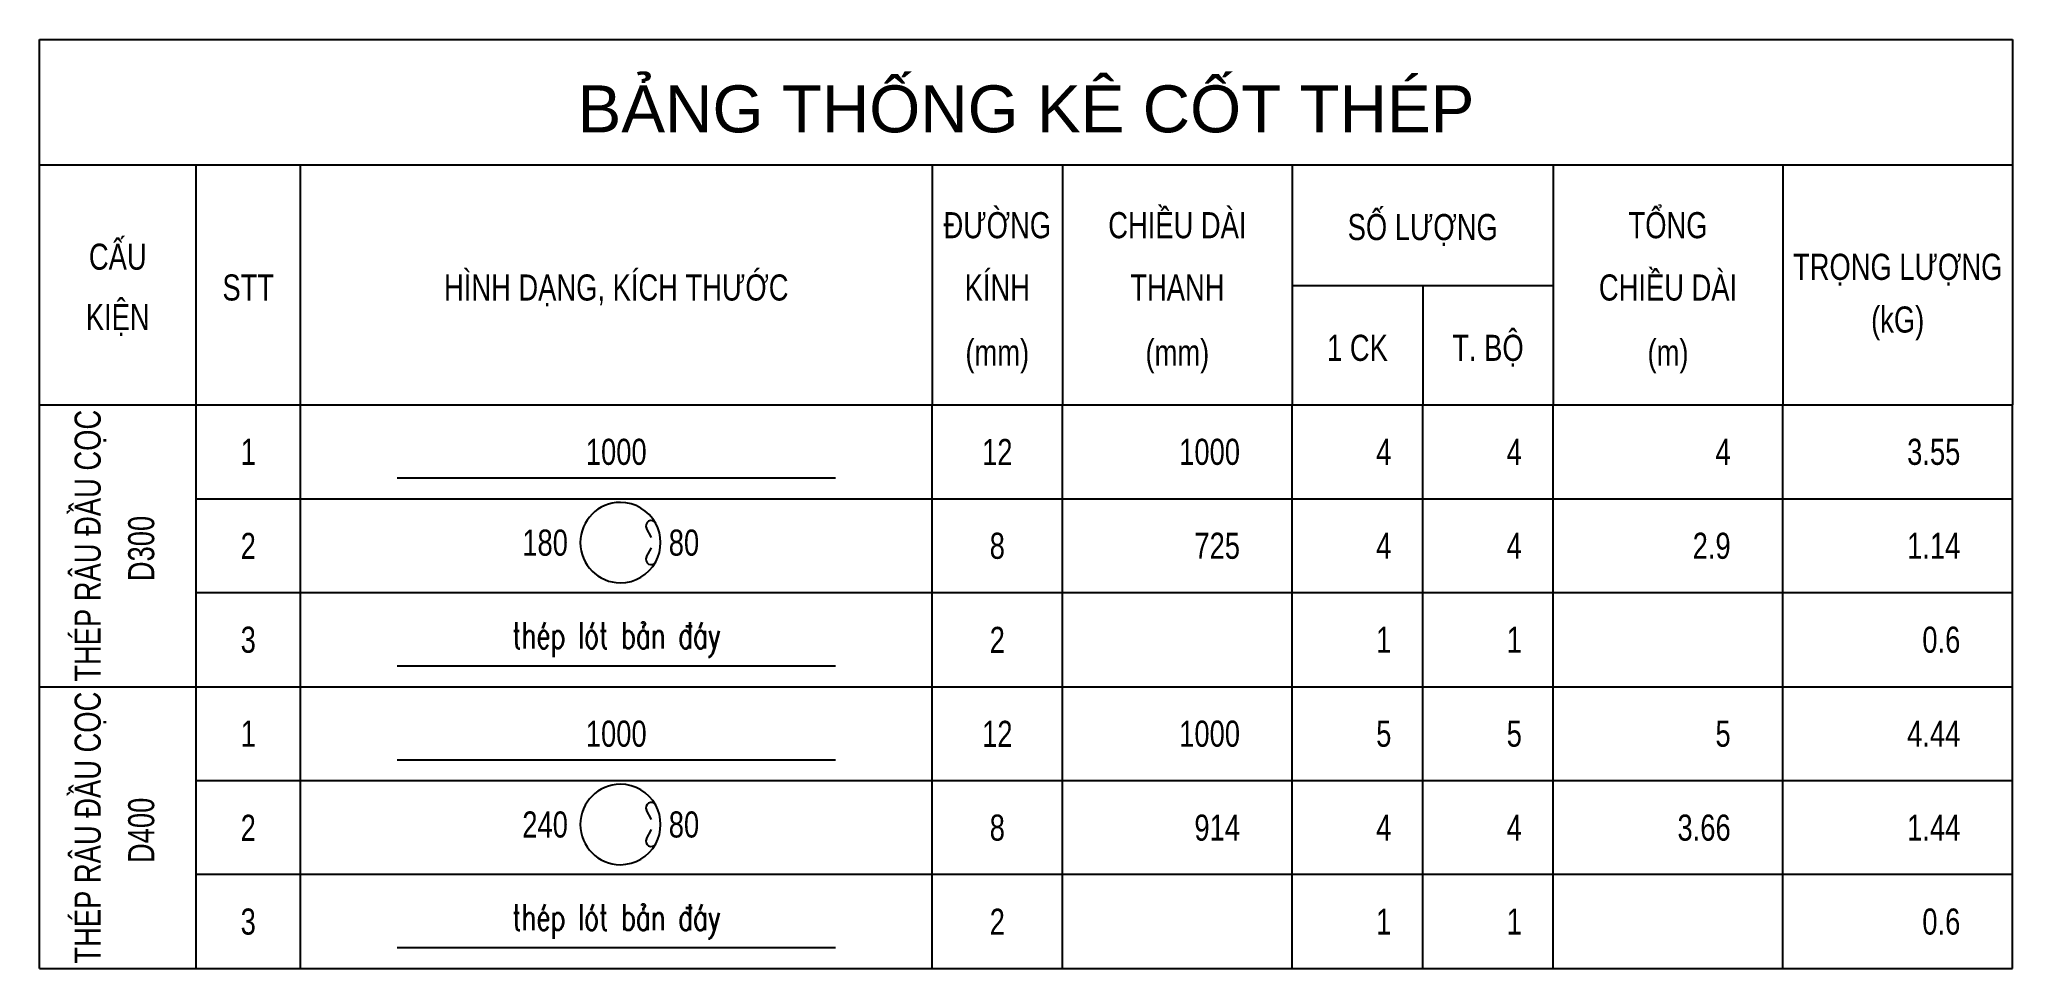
# Model space of a CAD drawing. Header units: millimetres. Extents: x -1359830 to -1240265, y -705366 to -618243.
# Drawn here: x -1359830 to -1344710, y -705366 to -698246 of the extents above; entities that cross this region are included whole.
import ezdxf
from ezdxf.enums import TextEntityAlignment as Align

# ---------------------------------------------------------------- set-up
doc = ezdxf.new("R2010")
doc.units = ezdxf.units.MM
doc.header["$MEASUREMENT"] = 0
for name, color, linetype in [('KCS_STEEL', 4, 'Continuous'), ('KCS_TEXT_TK', 2, 'Continuous'), ('KCS_THONGKE', 5, 'Continuous')]:
    doc.layers.add(name, color=color, linetype=linetype)
doc.styles.add('KCS_BIGTEXT', font='arial.ttf', dxfattribs={"width": 0.75})
doc.styles.add('KCS_SMTEXT', font='arial.ttf', dxfattribs={"width": 0.7})
doc.styles.add('s-text', font='vnsimli.shx', dxfattribs={"width": 0.7})

msp = doc.modelspace()

# ---------------------------------------------------------------- texts
at = {"layer": 'KCS_TEXT_TK', "style": 'KCS_SMTEXT', "width": 0.75}
for s, p in [('THÉP RÂU ĐẦU CỌC', (-1359360.32, -702126.23)), ('D300', (-1358949.94, -702147.14)), ('THÉP RÂU ĐẦU CỌC', (-1359360.32, -704286.23)), ('D400', (-1358949.94, -704307.14))]:
    msp.add_text(s, height=200, rotation=90, dxfattribs=at).set_placement(p, align=Align.CENTER)

# ---------------------------------------------------------------- blocks, each defined once
blk = doc.blocks.new('TK_2')
at = {"layer": 'KCS_STEEL'}
blk.add_line((19.25, 2), (61.25, 2), dxfattribs=at)
at = {"layer": 'KCS_TEXT_TK'}
for p, q in [((-15, 0), (-15, 9)), ((0, 0), (0, 9)), ((10, 0), (10, 9)), ((70.5, 0), (70.5, 9)), ((83, 0), (83, 9)), ((105, 0), (105, 9)), ((117.5, 0), (117.5, 9)), ((130, 0), (130, 9)), ((152, 0), (152, 9)), ((174, 0), (174, 9))]:
    blk.add_line(p, q, dxfattribs=at)
at = {"layer": 'KCS_THONGKE'}
blk.add_line((0, 0), (174, 0), dxfattribs=at)
at = {"layer": 'KCS_TEXT_TK', "style": 'KCS_SMTEXT', "width": 0.75}
for tag, p in [('SH', (5, 4.5)), ('L2', (40.25, 4.5)), ('DK', (76.75, 4.5))]:
    blk.add_attdef(tag, text='', height=2.5, dxfattribs=at).set_placement(p, align=Align.MIDDLE)
for tag, p in [('DAI', (100, 4.5)), ('SL1', (114.5, 4.5)), ('SLA', (127, 4.5)), ('DT', (147, 4.5)), ('TL', (169, 4.5))]:
    blk.add_attdef(tag, text='', height=2.5, dxfattribs=at).set_placement(p, align=Align.MIDDLE_RIGHT)
blk = doc.blocks.new('THONGKE_TITLE')
at = {"layer": 'KCS_TEXT_TK'}
for p, q in [((0, -35), (0, 0)), ((0, 0), (189, 0)), ((189, 0), (189, -35)), ((0, -12), (189, -12)), ((15, -35), (15, -12)), ((25, -35), (25, -12)), ((85.5, -12), (85.5, -35)), ((98, -12), (98, -35)), ((120, -12), (120, -35)), ((145, -12), (145, -35)), ((167, -12), (167, -35)), ((120, -23.56), (145, -23.56)), ((132.5, -23.56), (132.5, -35)), ((0, -35), (189, -35))]:
    blk.add_line(p, q, dxfattribs=at)
at = {"layer": 'KCS_TEXT_TK', "color": 4, "style": 'KCS_BIGTEXT'}
blk.add_text('BẢNG THỐNG KÊ CỐT THÉP', height=4.5, dxfattribs=at).set_placement((94.5, -6), align=Align.MIDDLE)
at = {"layer": 'KCS_TEXT_TK', "style": 'KCS_SMTEXT', "width": 0.75}
for s, p in [('ĐƯỜNG', (91.75, -19.04)), ('CHIỀU DÀI', (109, -19.04)), ('SỐ LƯỢNG', (132.5, -19.22)), ('TỔNG', (156, -19.04)), ('CẤU', (7.5, -22.06)), ('TRỌNG LƯỢNG', (178, -23.03)), ('STT', (20, -25.01)), ('HÌNH DẠNG, KÍCH THƯỚC', (55.25, -25.01)), ('KÍNH', (91.75, -25.01)), ('THANH', (109, -25.01)), ('CHIỀU DÀI', (156, -25.01)), ('KIỆN', (7.5, -27.84)), ('(kG)', (178, -28.08)), ('1 CK', (126.25, -30.79)), ('T. BỘ', (138.75, -30.79)), ('(mm)', (91.75, -31.24)), ('(mm)', (109, -31.24)), ('(m)', (156, -31.24))]:
    blk.add_text(s, height=2.5, dxfattribs=at).set_placement(p, align=Align.CENTER)
blk = doc.blocks.new('TK_16')
at = {"layer": 'KCS_STEEL'}
for p, q in [((43.63, 5.29), (43.15, 6.17)), ((43.15, 3.43), (43.63, 4.31))]:
    blk.add_line(p, q, dxfattribs=at)
for centre, radius, start, end in [((40.65, 4.8), 3.85, 90, 270), ((40.65, 4.8), 3.85, 28.672, 90), ((43.59, 6.41), 0.5, 28.672, 208.672), ((40.65, 4.8), 3.85, 331.328, 28.672), ((40.65, 4.8), 3.85, 331.328, 28.672), ((40.65, 4.8), 3.85, 270, 331.328), ((43.59, 3.19), 0.5, 151.328, 331.328)]:
    blk.add_arc(centre, radius, start, end, dxfattribs=at)
at = {"layer": 'KCS_TEXT_TK'}
for p, q in [((-15, 0), (-15, 9)), ((0, 0), (0, 9)), ((10, 0), (10, 9)), ((70.5, 0), (70.5, 9)), ((83, 0), (83, 9)), ((105, 0), (105, 9)), ((117.5, 0), (117.5, 9)), ((130, 0), (130, 9)), ((152, 0), (152, 9)), ((174, 0), (174, 9))]:
    blk.add_line(p, q, dxfattribs=at)
at = {"layer": 'KCS_THONGKE'}
blk.add_line((174, 0), (0, 0), dxfattribs=at)
at = {"layer": 'KCS_TEXT_TK', "style": 'KCS_SMTEXT', "width": 0.75}
for tag, p in [('SH', (5, 4.5)), ('DK', (76.75, 4.5))]:
    blk.add_attdef(tag, text='', height=2.5, dxfattribs=at).set_placement(p, align=Align.MIDDLE)
for tag, p in [('D', (35.62, 4.8)), ('DAI', (100, 4.5)), ('SL1', (114.5, 4.5)), ('SLA', (127, 4.5)), ('DT', (147, 4.5)), ('TL', (169, 4.5))]:
    blk.add_attdef(tag, text='', height=2.5, dxfattribs=at).set_placement(p, align=Align.MIDDLE_RIGHT)
blk.add_attdef('M', text='', height=2.5, dxfattribs=at).set_placement((45.28, 4.8), align=Align.MIDDLE_LEFT)

# ---------------------------------------------------------------- linework, layer by layer
at = {"layer": 'KCS_TEXT_TK'}
for p, q in [((-1359829.5, -703206.01), (-1344709.5, -703206.01)), ((-1359829.5, -705366.01), (-1344709.5, -705366.01))]:
    msp.add_line(p, q, dxfattribs=at)

# ---------------------------------------------------------------- block references
at = {"layer": 'KCS_TEXT_TK', "xscale": 80, "yscale": 80, "zscale": 80}
msp.add_blockref('THONGKE_TITLE', (-1359829.5, -698246.01), dxfattribs=at)
for name, p, values in [('TK_2', (-1358629.5, -701766.01), {'L2': '1000', 'TL': '3.55', 'DT': '4', 'SLA': '4', 'SL1': '4', 'DAI': '1000', 'DK': '12', 'SH': '1'}), ('TK_16', (-1358629.5, -702486.01), {'SH': '2', 'M': '80', 'D': '180', 'DK': '8', 'DAI': '725', 'SL1': '4', 'SLA': '4', 'DT': '2.9', 'TL': '1.14'}), ('TK_2', (-1358629.5, -703926.01), {'L2': '1000', 'TL': '4.44', 'DT': '5', 'SLA': '5', 'SL1': '5', 'DAI': '1000', 'DK': '12', 'SH': '1'}), ('TK_16', (-1358629.5, -704646.01), {'SH': '2', 'M': '80', 'D': '240', 'DK': '8', 'DAI': '914', 'SL1': '4', 'SLA': '4', 'DT': '3.66', 'TL': '1.44'})]:
    msp.add_blockref(name, p, dxfattribs=at).add_auto_attribs(values)
at = {"layer": 'KCS_TEXT_TK'}
ref = msp.add_blockref('TK_2', (-1358629.5, -703206.01), dxfattribs=dict(at, xscale=80, yscale=80, zscale=80))
ref.add_attrib('L2', 'thÐp lãt b¶n ®¸y', dxfattribs={"height": 200, "style": 's-text', "width": 0.7}).set_placement((-1355409.5, -702845.92), align=Align.MIDDLE)
ref.add_attrib('TL', '0.6', dxfattribs={"height": 200, "style": 'KCS_SMTEXT', "width": 0.75}).set_placement((-1345109.5, -702845.92), align=Align.MIDDLE_RIGHT)
ref.add_attrib('SLA', '1', dxfattribs={"height": 200, "style": 'KCS_SMTEXT', "width": 0.75}).set_placement((-1348469.5, -702845.92), align=Align.MIDDLE_RIGHT)
ref.add_attrib('SL1', '1', dxfattribs={"height": 200, "style": 'KCS_SMTEXT', "width": 0.75}).set_placement((-1349469.5, -702845.92), align=Align.MIDDLE_RIGHT)
ref.add_attrib('DK', '2', dxfattribs={"height": 200, "style": 'KCS_SMTEXT', "width": 0.75}).set_placement((-1352489.5, -702846.01), align=Align.MIDDLE)
ref.add_attrib('SH', '3', dxfattribs={"height": 200, "style": 'KCS_SMTEXT', "width": 0.75}).set_placement((-1358229.58, -702846.01), align=Align.MIDDLE)
ref = msp.add_blockref('TK_2', (-1358629.5, -705366.01), dxfattribs=dict(at, xscale=80, yscale=80, zscale=80))
ref.add_attrib('L2', 'thÐp lãt b¶n ®¸y', dxfattribs={"height": 200, "style": 's-text', "width": 0.7}).set_placement((-1355409.5, -705005.92), align=Align.MIDDLE)
ref.add_attrib('TL', '0.6', dxfattribs={"height": 200, "style": 'KCS_SMTEXT', "width": 0.75}).set_placement((-1345109.5, -705005.92), align=Align.MIDDLE_RIGHT)
ref.add_attrib('SLA', '1', dxfattribs={"height": 200, "style": 'KCS_SMTEXT', "width": 0.75}).set_placement((-1348469.5, -705005.92), align=Align.MIDDLE_RIGHT)
ref.add_attrib('SL1', '1', dxfattribs={"height": 200, "style": 'KCS_SMTEXT', "width": 0.75}).set_placement((-1349469.5, -705005.92), align=Align.MIDDLE_RIGHT)
ref.add_attrib('DK', '2', dxfattribs={"height": 200, "style": 'KCS_SMTEXT', "width": 0.75}).set_placement((-1352489.5, -705006.01), align=Align.MIDDLE)
ref.add_attrib('SH', '3', dxfattribs={"height": 200, "style": 'KCS_SMTEXT', "width": 0.75}).set_placement((-1358229.58, -705006.01), align=Align.MIDDLE)

msp.set_redraw_order([(e.dxf.handle, doc.entitydb.next_handle()) for e in msp.query("TEXT MTEXT ATTDEF DIMENSION ARC_DIMENSION")])  # texts and dimensions are drawn at this point

doc.saveas('drawing.dxf')
